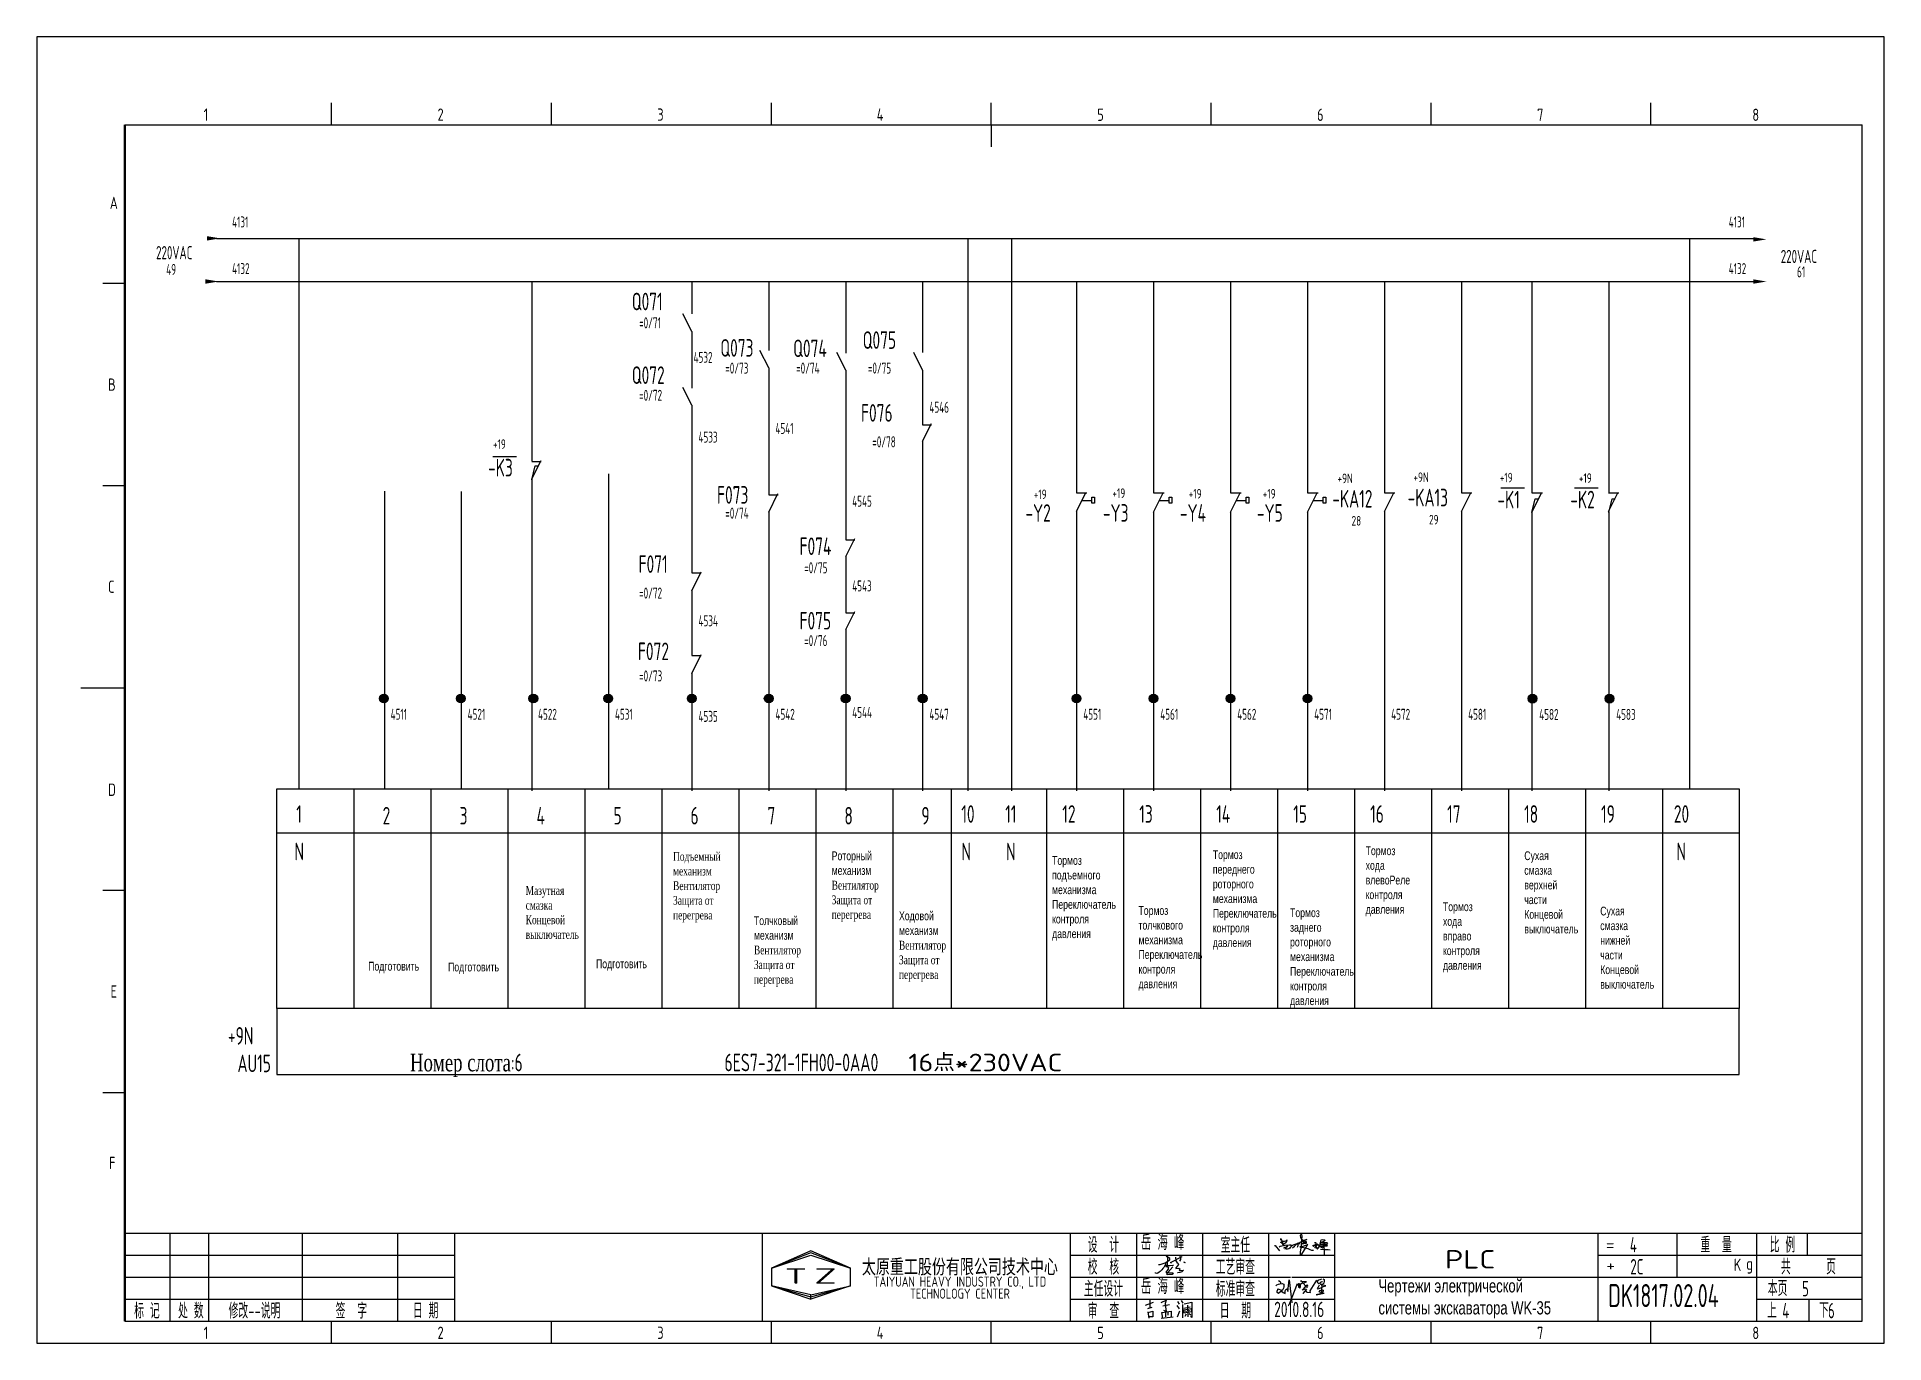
# Model space of a CAD drawing. Extents: x 590 to 9605, y -3741 to 975.
# Drawn here: x 5752.4 to 6172.4, y -1511.8 to -1214.8 of the extents above; entities that cross this region are included whole.
import ezdxf
from ezdxf.enums import TextEntityAlignment as Align

# ---------------------------------------------------------------- set-up
doc = ezdxf.new("R2010")
doc.units = 0
doc.header["$LTSCALE"] = 2
doc.header["$MEASUREMENT"] = 0
for name, pattern in [('DASHED2', [0.375, 0.25, -0.125]), ('DIVIDE', [1.25, 0.5, -0.25, 0, -0.25, 0, -0.25]), ('HIDDEN', [0.375, 0.25, -0.125])]:
    doc.linetypes.add(name, pattern=pattern)
doc.layers.get('0').update_dxf_attribs({"linetype": 'CONTINUOUS'})
for name, color, linetype in [('01', 7, 'CONTINUOUS'), ('11', 3, 'CONTINUOUS'), ('CONTINUOUS', 7, 'CONTINUOUS'), ('DIVIDE', 1, 'DIVIDE')]:
    doc.layers.add(name, color=color, linetype=linetype)
doc.styles.add('ROMAN', font='ROMANC.shx', dxfattribs={"width": 0.7, "height": 0.7})
doc.styles.add('ROMANS', font='romans', dxfattribs={"width": 0.67, "bigfont": 'hzlib'})
doc.styles.get("Standard").update_dxf_attribs({"font": 'isocp.shx', "width": 0.707, "bigfont": 'dfst.shx'})

msp = doc.modelspace()

# ---------------------------------------------------------------- texts
at = {"width": 1.327551}
msp.add_text('PLC', height=4.2, dxfattribs=at).set_placement((6072.53, -1494.83), (6083.96, -1494.83), align=Align.FIT)
at = {"char_height": 3.5, "attachment_point": 1}
for s, insert, width in [('岳 海 峰', (6003.38, -1487.15), 12.9495), ('岳 海 峰', (6003.38, -1497.15), 12.9495), ('2010.8.16', (6033.68, -1502.38), 12.1142)]:
    msp.add_mtext(s, dxfattribs=dict(at, insert=insert, width=width))
at = {"layer": '11', "width": 0.707}
msp.add_text('DK1817.02.04', height=5.25, dxfattribs=at).set_placement((6109.63, -1503.61))
at = {"layer": 'CONTINUOUS', "linetype": 'Continuous', "style": 'ROMAN'}
for s, height, width, p in [('1', 2.8, 0.7, (5790.28, -1233.84)), ('2', 2.8, 0.7, (5843.44, -1233.84)), ('3', 2.8, 0.7, (5893.42, -1233.84)), ('4', 2.8, 0.7, (5943.31, -1233.84)), ('5', 2.8, 0.7, (5993.45, -1233.88)), ('6', 2.8, 0.7, (6043.43, -1233.88)), ('7', 2.8, 0.7, (6093.46, -1233.88)), ('8', 2.8, 0.7, (6142.41, -1233.88)), ('A', 2.8, 0.7, (5768.92, -1253.93)), ('B', 2.8, 0.7, (5768.53, -1295.24)), ('C', 2.8, 0.7, (5768.53, -1341.19)), ('D', 2.8, 0.7, (5768.53, -1387.35)), ('E', 2.8, 0.7, (5769.09, -1433.24)), ('F', 2.8, 0.7, (5768.74, -1472.24)), ('T', 3.5, 1.8, (5922.36, -1498.28)), ('Z', 3.5, 1.8, (5929.06, -1498.28)), ('K', 2.8, 0.7, (6138.19, -1495.38)), ('g', 2.8, 0.7, (6141.02, -1495.12)), ('1', 2.8, 0.7, (5790.28, -1510.84)), ('2', 2.8, 0.7, (5843.44, -1510.84)), ('3', 2.8, 0.7, (5893.42, -1510.84)), ('4', 2.8, 0.7, (5943.31, -1510.84)), ('5', 2.8, 0.7, (5993.45, -1510.88)), ('6', 2.8, 0.7, (6043.43, -1510.88)), ('7', 2.8, 0.7, (6093.46, -1510.88)), ('8', 2.8, 0.7, (6142.41, -1510.88))]:
    msp.add_text(s, height=height, dxfattribs=dict(at, width=width)).set_placement(p)
at = {"layer": 'CONTINUOUS', "color": 1}
for s, height, width, p in [('4131', 2.5, 0.67, (5796.73, -1258.1)), ('4131', 2.5, 0.67, (6137.04, -1258.1)), ('220VAC', 3, 0.67, (5779.45, -1265.33)), ('220VAC', 3, 0.67, (6148.87, -1266.19)), ('4132', 2.5, 0.67, (5796.73, -1268.71)), ('4132', 2.5, 0.67, (6137.04, -1268.71)), ('2', 4, 0.707, (5830.96, -1393.86)), ('3', 4, 0.707, (5848.46, -1393.86)), ('4', 4, 0.707, (5865.96, -1393.86)), ('5', 4, 0.707, (5883.46, -1393.86)), ('6', 4, 0.707, (5900.96, -1393.86)), ('7', 4, 0.707, (5918.46, -1393.86)), ('8', 4, 0.707, (5935.96, -1393.86)), ('9', 4, 0.707, (5953.46, -1393.86)), ('12', 4, 0.707, (5985.51, -1393.47)), ('13', 4, 0.707, (6003.01, -1393.47)), ('14', 4, 0.707, (6020.51, -1393.47)), ('15', 4, 0.707, (6038.01, -1393.47)), ('16', 4, 0.707, (6055.51, -1393.47)), ('17', 4, 0.707, (6073.01, -1393.47)), ('18', 4, 0.707, (6090.51, -1393.47)), ('19', 4, 0.707, (6108.01, -1393.47))]:
    msp.add_text(s, height=height, dxfattribs=dict(at, width=width)).set_placement(p)
at = {"layer": 'CONTINUOUS', "color": 7, "width": 0.67}
for s, p in [('49', (5781.75, -1268.9)), ('61', (6152.57, -1269.44)), ('=0/71', (5889.28, -1281.04)), ('4532', (5901.66, -1288.89)), ('=0/73', (5908.87, -1291.34)), ('=0/74', (5924.99, -1291.34)), ('=0/75', (5941.3, -1291.34)), ('=0/72', (5889.28, -1297.52)), ('4546', (5955.28, -1300.24)), ('4533', (5902.78, -1307.02)), ('4541', (5920.28, -1305.05)), ('=0/78', (5942.3, -1308.1)), ('=0/74', (5908.87, -1324.32)), ('4545', (5937.74, -1321.61)), ('=0/75', (5926.82, -1336.74)), ('4543', (5937.74, -1340.87)), ('=0/72', (5889.28, -1342.49)), ('4534', (5902.78, -1348.8)), ('=0/76', (5926.82, -1353.3)), ('=0/73', (5889.28, -1361.33)), ('4511', (5832.78, -1370.05)), ('4521', (5850.28, -1370.05)), ('4522', (5866.29, -1370.05)), ('4531', (5883.79, -1370.05)), ('4535', (5902.78, -1370.52)), ('4542', (5920.28, -1370.05)), ('4544', (5937.74, -1369.62)), ('4547', (5955.28, -1370.05)), ('4551', (5990.28, -1370.05)), ('4561', (6007.78, -1370.05)), ('4562', (6025.28, -1370.05)), ('4571', (6042.78, -1370.05)), ('4572', (6060.28, -1370.05)), ('4581', (6077.78, -1370.05)), ('4582', (6093.95, -1370.08)), ('4583', (6111.45, -1370.08))]:
    msp.add_text(s, height=2.5, dxfattribs=at).set_placement(p)
at = {"layer": 'CONTINUOUS', "color": 0, "width": 0.707}
for s, p in [('Q071', (5887.62, -1276.94)), ('Q073', (5907.75, -1287.49)), ('Q074', (5924.31, -1287.59)), ('Q075', (5940.12, -1285.71)), ('Q072', (5887.62, -1293.69)), ('F076', (5939.73, -1302.27)), ('-K3', (5854.94, -1314.72)), ('F073', (5906.99, -1320.92)), ('-KA12', (6046.9, -1321.79)), ('-KA13', (6064.03, -1321.52)), ('-K1', (6084.44, -1321.98)), ('-K2', (6101.01, -1321.98)), ('-Y2', (5977.13, -1325.02)), ('-Y3', (5994.75, -1325.02)), ('-Y4', (6012.25, -1325.02)), ('-Y5', (6029.76, -1325.02)), ('F074', (5925.75, -1332.6)), ('F071', (5889.15, -1336.65)), ('F075', (5925.75, -1349.52)), ('F072', (5889, -1356.49)), ('+9N', (5795.79, -1443.92)), ('AU15', (5797.96, -1450.18))]:
    msp.add_text(s, height=4, dxfattribs=at).set_placement(p)
at = {"layer": 'CONTINUOUS', "style": 'ROMANS', "width": 0.67}
for s, p in [('+19', (5856.04, -1308.47)), ('+9N', (6048.08, -1316.26)), ('+9N', (6065.35, -1315.99)), ('+19', (6084.99, -1316.07)), ('+19', (6102.96, -1316.19)), ('+19', (5979.02, -1319.88)), ('+19', (5996.89, -1319.62)), ('+19', (6014.25, -1319.75)), ('+19', (6031.08, -1319.75)), ('28', (6051.27, -1325.9)), ('29', (6068.89, -1325.63))]:
    msp.add_text(s, height=2.188, dxfattribs=at).set_placement(p)
at = {"layer": 'CONTINUOUS', "color": 0, "linetype": 'Continuous', "ltscale": 2, "width": 0.707}
for s, p in [('1', (5811.33, -1393.47)), ('10', (5962.55, -1393.47)), ('11', (5972.53, -1393.47)), ('20', (6124.56, -1393.47)), ('N', (5810.91, -1402.01)), ('N', (5962.55, -1402.01)), ('N', (5972.7, -1402.01)), ('N', (6125.14, -1402.01))]:
    msp.add_text(s, height=4, dxfattribs=at).set_placement(p)
at = {"layer": 'CONTINUOUS', "color": 1}
for s, width, p, p2 in [('6ES7-321-1FH00-0AA0', 0.655392, (5908.68, -1449.98), (5943.68, -1449.98)), ('16点*230VAC', 1.190476, (5950.49, -1449.98), (5985.49, -1449.98))]:
    msp.add_text(s, height=4, dxfattribs=dict(at, width=width)).set_placement(p, p2, align=Align.FIT)
at = {"layer": 'CONTINUOUS', "width": 0.67}
for s, p in [('设  计', (5994.86, -1489.28)), ('室主任', (6024.86, -1489.28)), ('重  量', (6134.16, -1489.28)), ('比 例', (6149.26, -1489.28)), ('校  核', (5994.86, -1494.28)), ('工艺审查', (6024.86, -1494.28)), ('共      页', (6155.16, -1494.27)), ('主任设计', (5994.86, -1499.28)), ('标准审查', (6024.86, -1499.28)), ('本页', (6148.16, -1499.17)), ('标 记', (5777.36, -1504.28)), ('处 数', (5787.36, -1504.28)), ('修改--说明', (5801.82, -1504.28)), ('签  字', (5823.85, -1504.28)), ('日 期', (5840.73, -1504.28)), ('审  查', (5994.86, -1504.28)), ('日  期', (6024.86, -1504.28)), ('上', (6146.86, -1504.26)), ('下', (6158.68, -1504.26))]:
    msp.add_text(s, height=3.5, dxfattribs=at).set_placement(p, align=Align.MIDDLE)
at = {"layer": 'CONTINUOUS', "linetype": 'Continuous', "style": 'ROMAN'}
for s, p in [('=', (6109.09, -1490.73)), ('+', (6109.2, -1495.46))]:
    msp.add_text(s, height=2.8, dxfattribs=at).set_placement(p)
at = {"layer": 'CONTINUOUS', "width": 0.67}
for s, p in [('4', (6114.56, -1491.15)), ('2C', (6114.67, -1496.17)), ('5', (6153.72, -1501.15)), ('4', (6149.22, -1506.15)), ('6', (6159.61, -1506.15))]:
    msp.add_text(s, height=3.5, dxfattribs=at).set_placement(p)
at = {"layer": 'CONTINUOUS', "linetype": 'DASHED2', "ltscale": 2, "attachment_point": 1}
for s, insert, char_height, width in [('{\\fTimes New Roman|b0|i0|c204|p18;Подъемный механизм\\fTimes New Roman|b0|i0|c238|p18;\\P\\fTimes New Roman|b0|i0|c204|p18;Вентилятор\\fTimes New Roman|b0|i0|c238|p18;\\P\\fTimes New Roman|b0|i0|c204|p18;Защита от перегрева}', (5897, -1400.11), 2, 10.5166), ('{\\fArial|b0|i0|c204|p34;Роторный механизм\\fTimes New Roman|b0|i0|c238|p18;\\P\\fTimes New Roman|b0|i0|c204|p18;Вентилятор\\fTimes New Roman|b0|i0|c238|p18;\\P\\fTimes New Roman|b0|i0|c204|p18;Защита от перегрева}', (5933.07, -1399.99), 2, 10.5166), ('{\\fArial|b0|i0|c204|p34;Тормоз подъемного механизма\\fArial|b0|i0|c0|p34;\\P\\fArial|b0|i0|c204|p34;Переключатель контроля давления}', (5983.18, -1401.03), 2, 10.5166), ('{\\fArial|b0|i0|c204|p34;Тормоз переднего роторного механизма\\fArial|b0|i0|c0|p34;\\P\\fArial|b0|i0|c204|p34;Переключатель контроля давления}', (6019.73, -1399.72), 2, 10.5166), ('{\\fArial|b0|i0|c204|p34;Тормоз хода влевоРеле контроля давления}', (6054.48, -1398.83), 2, 10.5166), ('{\\fArial|b0|i0|c204|p34;Сухая смазка верхней части\\fArial|b0|i0|c0|p34;\\P\\fArial|b0|i0|c204|p34;Концевой выключатель }', (6090.55, -1399.96), 2, 10.5166), ('{\\fTimes New Roman|b0|i0|c204|p18;Мазутная смазка\\fTimes New Roman|b0|i0|c238|p18;\\P\\fTimes New Roman|b0|i0|c204|p18;Концевой выключатель}', (5863.49, -1407.86), 2, 10.5166), ('{\\fArial|b0|i0|c204|p34;Толчковый механизм\\fTimes New Roman|b0|i0|c238|p18;\\P\\fTimes New Roman|b0|i0|c204|p18;Вентилятор\\fTimes New Roman|b0|i0|c238|p18;\\P\\fTimes New Roman|b0|i0|c204|p18;Защита от перегрева}', (5915.39, -1414.73), 2, 10.5166), ('{\\fArial|b0|i0|c204|p34;Ходовой механизм\\fTimes New Roman|b0|i0|c238|p18;\\P\\fTimes New Roman|b0|i0|c204|p18;Вентилятор\\fTimes New Roman|b0|i0|c238|p18;\\P\\fTimes New Roman|b0|i0|c204|p18;Защита от перегрева}', (5948.37, -1413.64), 2, 10.5166), ('{\\fArial|b0|i0|c204|p34;Тормоз толчкового механизма\\fArial|b0|i0|c0|p34;\\P\\fArial|b0|i0|c204|p34;Переключатель контроля давления}', (6002.83, -1412.43), 2, 10.5166), ('{\\fArial|b0|i0|c204|p34;Тормоз заднего роторного механизма\\fArial|b0|i0|c0|p34;\\P\\fArial|b0|i0|c204|p34;Переключатель контроля давления}', (6037.29, -1412.92), 2, 10.5166), ('{\\fArial|b0|i0|c204|p34;Тормоз хода вправо\\fArial|b0|i0|c0|p34;\\P\\fArial|b0|i0|c204|p34;\\W0.707;контроля давления}', (6072.06, -1411.56), 2, 10.5166), ('{\\fArial|b0|i0|c204|p34;Сухая смазка нижней части\\fArial|b0|i0|c0|p34;\\P\\fArial|b0|i0|c204|p34;Концевой выключатель }', (6107.82, -1412.54), 2, 10.5166), ('{\\fArial|b0|i0|c204|p34;Подготовить }', (5827.68, -1425.09), 2, 10.5166), ('{\\fArial|b0|i0|c204|p34;Подготовить }', (5845.85, -1425.27), 2, 10.5166), ('{\\fArial|b0|i0|c204|p34;Подготовить }', (5879.48, -1424.55), 2, 10.5166), ('{\\fArial|b0|i0|c204|p34;Чертежи электрической системы экскаватора WK-35}', (6057.39, -1497.27), 3, 42.8436)]:
    msp.add_mtext(s, dxfattribs=dict(at, insert=insert, char_height=char_height, width=width))
at = {"layer": 'CONTINUOUS', "color": 0, "insert": (5837.18, -1448.64), "char_height": 4, "width": 130, "attachment_point": 4}
msp.add_mtext('{\\fTimes New Roman|b0|i0|c204|p18;\\C256;Номер слота}:6', dxfattribs=at)
at = {"layer": 'CONTINUOUS', "insert": (5962.22, -1497.21), "char_height": 3.3, "width": 50, "attachment_point": 5, "line_spacing_factor": 0.7125}
msp.add_mtext('{\\f宋体|b0|i0|c134|p2;太原重工股份有限公司技术中心\\P\\Fromans.shx;\\H0.6969x;TAIYUAN HEAVY INDUSTRY CO., LTD\\PTECHNOLOGY CENTER}', dxfattribs=at)

# ---------------------------------------------------------------- blocks, each defined once
blk = doc.blocks.new('A$C5BE500A0')
for p, q in [((64.4, 48.9), (64.5, 51.6)), ((65.3, 44.3), (64.4, 48.9)), ((64.5, 51.6), (65.9, 52.2)), ((67.1, 48.5), (64.5, 17.9)), ((65.9, 52.2), (66.5, 51.5)), ((66.5, 51.5), (67.1, 48.5)), ((0, 24.1), (1.5, 23.9)), ((1.5, 23.9), (12.6, 10.8)), ((11.6, 21), (13.8, 22.8)), ((13.8, 22.8), (17.9, 23.5)), ((15.3, 41.2), (22.2, 26.1)), ((15.3, 40.1), (15.3, 41.2)), ((15.4, 37.7), (15.3, 40.1)), ((15.4, 32.4), (21, 34.6)), ((15.5, 31.8), (15.4, 32.4)), ((19.1, 30.1), (15.5, 31.8)), ((17.9, 23.5), (26, 24.9)), ((22.2, 26.1), (19.1, 30.1)), ((21, 34.6), (24.5, 35.1)), ((22.6, 18.1), (23.6, 19.3)), ((23.7, 17.3), (22.6, 18.1)), ((23.3, 27.9), (23.1, 27.8)), ((25.3, 29.5), (23.3, 27.9)), ((23.6, 19.3), (25.8, 19.9)), ((24.5, 35.1), (28.2, 35.6)), ((26.1, 16.2), (24.9, 15)), ((26.8, 30.7), (25.3, 29.5)), ((25.8, 19.9), (29.2, 20.8)), ((26, 24.9), (36.8, 26.1)), ((28.4, 20), (26.1, 16.2)), ((29.4, 34), (26.8, 30.7)), ((28.2, 35.6), (30.2, 36.8)), ((29.4, 15.2), (28.2, 15.7)), ((29.5, 22.1), (28.4, 20)), ((29.2, 20.8), (33, 21.4)), ((30.2, 38), (29.4, 34)), ((32.4, 15.1), (29.4, 15.2)), ((30.2, 22.7), (29.5, 22.1)), ((30.2, 36.8), (30.2, 38)), ((31.6, 22.6), (30.2, 22.7)), ((32.8, 22.1), (31.6, 22.6)), ((35, 16.2), (32.4, 15.1)), ((33, 21.4), (32.8, 22.1)), ((37.6, 17.7), (35, 16.2)), ((36.8, 26.1), (40.9, 26)), ((39.7, 20.3), (37.6, 17.7)), ((40.8, 21.6), (39.7, 20.3)), ((40.2, 22.8), (44.3, 25.4)), ((41.7, 24.4), (40.8, 21.6)), ((40.9, 26), (41.7, 24.4)), ((44.3, 25.4), (50.6, 27.7)), ((44.7, 18.7), (49.1, 22.6)), ((49.1, 22.6), (54.4, 27.2)), ((50.6, 27.7), (56.2, 29.3)), ((54.4, 27.2), (59.1, 30.4)), ((56.8, 20.6), (55.9, 19.6)), ((56.2, 29.3), (60.8, 29.6)), ((56.7, 31.7), (57.4, 29.6)), ((57.6, 25), (56.8, 20.6)), ((57.4, 29.6), (57.6, 25)), ((59.1, 30.4), (64.7, 33.7)), ((60.8, 29.6), (62.2, 29.2)), ((66.6, 21), (62.5, 20.6)), ((62.5, 20.6), (75.7, 18.4)), ((64.5, 17.9), (63.3, 8.5)), ((63.3, 8.5), (63.5, 0.1)), ((63.5, 0.1), (64.3, 0)), ((64.3, 0), (67.5, 2.5)), ((64.7, 33.7), (72, 37.3)), ((67.5, 39.5), (65.3, 44.3)), ((69.8, 21.4), (66.6, 21)), ((70.3, 36.3), (67.5, 39.5)), ((67.5, 2.5), (73.8, 13.7)), ((68.3, 28.6), (72.6, 29.4)), ((69.3, 29), (68.3, 28.6)), ((72, 30.5), (69.3, 29)), ((69.9, 34.1), (69.7, 33.3)), ((69.7, 33.3), (71.9, 33.6)), ((76.7, 24.1), (69.8, 21.4)), ((74.6, 36.5), (69.9, 34.1)), ((73.8, 32.8), (70.3, 36.3)), ((71.9, 33.6), (75.3, 34.2)), ((72, 37.3), (77.8, 39)), ((74.8, 31.8), (72, 30.5)), ((72.6, 29.4), (78.2, 30.4)), ((77.7, 30.8), (73.8, 32.8)), ((73.8, 13.7), (77.7, 20)), ((79.7, 39.2), (74.6, 36.5)), ((76.7, 32.6), (74.8, 31.8)), ((75.3, 34.2), (77, 34.5)), ((75.7, 18.4), (81.9, 16.6)), ((77.7, 33.5), (76.7, 32.6)), ((79.9, 25.4), (76.7, 24.1)), ((77, 34.5), (78, 34.1)), ((78, 34.1), (77.7, 33.5)), ((80.1, 30.5), (77.7, 30.8)), ((77.7, 20), (81.2, 25.6)), ((77.8, 39), (79.7, 39.2)), ((78.2, 30.4), (80.1, 30.5)), ((82.1, 26.9), (79.9, 25.4)), ((81.2, 25.6), (82.1, 26.9)), ((81.9, 16.6), (87.3, 14.8)), ((87.3, 14.8), (91.3, 12.9)), ((91.3, 12.9), (94.8, 12.6)), ((94.5, 25.2), (94.9, 23.9)), ((94.8, 12.6), (95.8, 12.8)), ((94.9, 23.9), (95.3, 23)), ((95.3, 23), (95.8, 22.8)), ((95.8, 22.8), (97, 23.3)), ((97, 23.3), (97.8, 25.3)), ((98.5, 23.8), (97.4, 25.9)), ((97.8, 25.3), (100.8, 27)), ((101.1, 23.3), (98.5, 23.8)), ((99, 31.4), (100.1, 32)), ((100.7, 21.1), (99.2, 17.4)), ((99.2, 17.4), (101.9, 20.9)), ((100.1, 32), (101.1, 31.6)), ((102.1, 27.7), (100.7, 21.1)), ((100.8, 27), (103.5, 26.5)), ((101.1, 31.6), (102.1, 30.6)), ((103.3, 23.7), (101.1, 23.3)), ((101.9, 20.9), (103.1, 21.8)), ((102.1, 30.6), (102.1, 27.7)), ((103.1, 21.8), (103.7, 20.1)), ((104.7, 23.9), (103.3, 23.7)), ((103.5, 26.5), (104.5, 25.2)), ((103.7, 20.1), (103.9, 18.5)), ((103.9, 18.5), (105, 16.1)), ((104.2, 28.7), (108.3, 26.3)), ((104.5, 25.2), (104.7, 23.9)), ((105, 16.1), (106.4, 15.7)), ((106.4, 15.7), (107.7, 17.3)), ((107.7, 17.3), (110.9, 22.6)), ((108.3, 26.3), (115.7, 20.2)), ((110.9, 22.6), (113.3, 30.9)), ((111.7, 21.6), (125.7, 23.5)), ((115.4, 22.1), (111.7, 21.6)), ((112.9, 30.9), (112.3, 30.9)), ((117.4, 32.7), (112.9, 30.9)), ((112.9, 26.9), (127.4, 26.5)), ((124.7, 26.6), (112.9, 26.9)), ((113.3, 30.9), (114.4, 35)), ((113.4, 15.2), (124.8, 14.7)), ((114.4, 35), (115.4, 38.4)), ((115.4, 38.4), (118.1, 38.8)), ((122.5, 23.3), (115.4, 22.1)), ((115.7, 20.2), (118.5, 18.9)), ((116.7, 30.8), (120.9, 31.8)), ((122.1, 34.8), (117.4, 32.7)), ((118.1, 38.8), (123.3, 38.3)), ((118.5, 18.9), (120.8, 19.6)), ((120.8, 19.6), (121.1, 20.7)), ((120.9, 31.8), (124.1, 32)), ((121.7, 31.5), (122.2, 1.9)), ((123, 28.1), (121.7, 31.5)), ((124.7, 36.8), (122.1, 34.8)), ((126.4, 24.6), (122.5, 23.3)), ((128.2, 25.5), (123, 28.1)), ((123.3, 38.3), (124.7, 36.8)), ((124.1, 32), (129.1, 31.3)), ((128.1, 26.7), (124.7, 26.6)), ((124.8, 14.7), (132, 14.1)), ((125.7, 23.5), (130.1, 23.8)), ((127.4, 26.5), (126.4, 24.6)), ((130.2, 28.3), (128.1, 26.7)), ((130.5, 24.3), (128.2, 25.5)), ((129.1, 31.3), (130.7, 30.3)), ((130.1, 23.8), (130.5, 24.3)), ((130.7, 30.3), (130.2, 28.3)), ((132, 14.1), (137.3, 13.6))]:
    blk.add_line(p, q)
blk = doc.blocks.new('lf')
for points in [[(409.4, 317.6), (411.9, 317.6), (420.7, 320.5), (429.4, 326.1), (429, 328.4), (426.7, 330.1), (424.2, 331.3), (423.4, 332.6), (424.4, 333.4), (425, 330.7), (425, 327.4), (425, 324.7), (424.8, 321.8), (424.8, 320.3), (424.8, 318.7), (425, 314.7), (425, 313), (424.8, 313)], [(432.1, 320.3), (430.6, 321.6), (450.9, 331.7), (450.9, 332.2)], [(439.5, 330.9), (440, 324.5), (442, 320.7)], [(446.2, 333.8), (448.1, 330.5), (448.1, 326.7), (446.6, 323.8)], [(421.5, 320.1), (421.3, 317.6), (420, 315.1), (418.6, 312.6), (416.7, 310.5), (414.9, 308.5), (411.9, 305.6), (410.1, 304.1), (408, 302.6), (406.1, 302), (403.6, 302.6), (403.6, 303.5), (403.9, 303.5)], [(421.3, 316.2), (424.8, 315.9), (427.1, 316), (429.8, 316), (434.8, 316.8), (436, 316.8)], [(421.9, 314.1), (423.8, 314.1), (425.4, 313.7), (426, 313), (426.9, 312), (427.1, 312), (426.5, 310.5), (426.1, 309.5), (424.2, 306.6), (423.1, 305.4), (422.1, 304.5), (423.2, 303.3), (427.3, 303.1), (429.8, 303.1), (432.3, 302.9), (435.4, 302.7), (433.1, 299.9), (424.6, 299.5), (424, 300.4), (425.6, 303.3), (434.3, 313.5)], [(441.8, 320.7), (443.7, 320.1), (444.9, 317.6), (443.1, 315.5), (439.7, 311.8), (439.8, 310.6), (445.4, 311.2), (447, 310.3), (445.6, 307.4), (453.6, 308), (450.3, 304.7), (447, 303.3), (443.7, 303.1), (442.9, 303.7)], [(453.4, 322.4), (454.9, 322.2), (455.7, 321.8), (456.1, 321.6), (456.3, 321.4)]]:
    blk.add_lwpolyline(points)

# ---------------------------------------------------------------- hatches: boundary and pattern name
at = {"linetype": 'HIDDEN'}
h = msp.add_hatch(color=0, dxfattribs=at)
edge = h.paths.add_edge_path()
edge.add_arc((5831.25, -1365.21), 1, 0, 360)
h = msp.add_hatch(color=0, dxfattribs=at)
edge = h.paths.add_edge_path()
edge.add_arc((5848.75, -1365.21), 1, 0, 360)
h = msp.add_hatch(color=0, dxfattribs=at)
edge = h.paths.add_edge_path()
edge.add_arc((5865.22, -1365.21), 1, 0, 360)
h = msp.add_hatch(color=0, dxfattribs=at)
edge = h.paths.add_edge_path()
edge.add_arc((5901.25, -1365.21), 1, 0, 360)
h = msp.add_hatch(color=0, dxfattribs=at)
edge = h.paths.add_edge_path()
edge.add_arc((5918.75, -1365.21), 1, 0, 360)
h = msp.add_hatch(color=0, dxfattribs=at)
edge = h.paths.add_edge_path()
edge.add_arc((5936.25, -1365.21), 1, 0, 360)
h = msp.add_hatch(color=0, dxfattribs=at)
edge = h.paths.add_edge_path()
edge.add_arc((5953.75, -1365.21), 1, 0, 360)
h = msp.add_hatch(color=0, dxfattribs=at)
edge = h.paths.add_edge_path()
edge.add_arc((5988.75, -1365.21), 1, 0, 360)
h = msp.add_hatch(color=0, dxfattribs=at)
edge = h.paths.add_edge_path()
edge.add_arc((6006.25, -1365.21), 1, 0, 360)
h = msp.add_hatch(color=0, dxfattribs=at)
edge = h.paths.add_edge_path()
edge.add_arc((6023.75, -1365.21), 1, 0, 360)
h = msp.add_hatch(color=0, dxfattribs=at)
edge = h.paths.add_edge_path()
edge.add_arc((6041.25, -1365.21), 1, 0, 360)
h = msp.add_hatch(color=0, dxfattribs=at)
edge = h.paths.add_edge_path()
edge.add_arc((6092.42, -1365.24), 1, 0, 360)
h = msp.add_hatch(color=0, dxfattribs=at)
edge = h.paths.add_edge_path()
edge.add_arc((6109.92, -1365.24), 1, 0, 360)
at = {"layer": 'CONTINUOUS'}
h = msp.add_hatch(color=1, dxfattribs=at)
edge = h.paths.add_edge_path()
edge.add_arc((5882.26, -1365.21), 1, 0, 360)

# ---------------------------------------------------------------- linework, layer by layer
for p, q in [((5953.75, -1306.7), (5955.76, -1302.68)), ((5864.87, -1315.29), (5866.98, -1311.08)), ((5918.75, -1322.82), (5920.85, -1318.61)), ((5988.74, -1318.45), (5991.06, -1318.45)), ((5988.75, -1322.61), (5990.83, -1318.45)), ((6006.25, -1318.45), (6008.67, -1318.45)), ((6006.25, -1322.84), (6008.45, -1318.45)), ((6023.75, -1322.85), (6025.95, -1318.45)), ((6023.75, -1318.45), (6026.18, -1318.45)), ((6041.25, -1318.45), (6043.68, -1318.45)), ((6041.25, -1322.86), (6043.45, -1318.45)), ((6058.75, -1318.45), (6061.11, -1318.45)), ((6058.75, -1322.71), (6060.88, -1318.45)), ((6076.25, -1322.68), (6078.37, -1318.45)), ((6076.25, -1318.45), (6078.59, -1318.45)), ((6092.24, -1318.45), (6094.71, -1318.45)), ((6092.24, -1322.92), (6094.48, -1318.45)), ((6109.71, -1318.45), (6112.05, -1318.45)), ((6109.71, -1322.68), (6111.82, -1318.45)), ((5989.95, -1320.22), (5992.17, -1320.22)), ((6007.56, -1320.22), (6009.79, -1320.22)), ((6025.07, -1320.22), (6027.29, -1320.22)), ((6042.57, -1320.22), (6044.8, -1320.22)), ((5936.25, -1332.95), (5938.31, -1328.84)), ((5901.25, -1340.7), (5903.4, -1336.39)), ((5936.25, -1349.55), (5938.31, -1345.44)), ((5901.25, -1359.51), (5903.4, -1355.21)), ((6047.36, -1496.78), (6107.36, -1496.78)), ((6004.41, -1503.13), (6006.23, -1502.48)), ((6005.42, -1501.95), (6005.42, -1503.76)), ((6007.97, -1502.52), (6009.14, -1502.01)), ((6007.97, -1502.52), (6007.97, -1502.52)), ((6008.36, -1503.3), (6009.91, -1503.04)), ((6009.14, -1502.01), (6008.88, -1502.78)), ((6008.88, -1502.78), (6008.88, -1503.04)), ((6008.88, -1503.04), (6009.14, -1504.6)), ((6011.55, -1503.24), (6012.1, -1503.97)), ((6011.73, -1502.3), (6012.1, -1502.94)), ((6012.55, -1502.09), (6012.92, -1502.72)), ((6012.8, -1503.03), (6012.8, -1506.03)), ((6013.16, -1503.81), (6014.59, -1503.51)), ((6013.25, -1502.87), (6014.95, -1502.51)), ((6013.95, -1503.18), (6014.04, -1505.78)), ((6014.95, -1502.51), (6014.98, -1502.51)), ((6014.98, -1502.51), (6014.98, -1505.97)), ((6004.93, -1503.9), (6005.97, -1503.64)), ((6004.93, -1504.68), (6005.19, -1506.1)), ((6005.06, -1504.81), (6006.1, -1504.55)), ((6006.1, -1505.84), (6005.06, -1505.84)), ((6005.19, -1503.64), (6005.19, -1503.64)), ((6006.1, -1504.55), (6006.1, -1505.84)), ((6007.98, -1506.15), (6010.74, -1505.79)), ((6008.04, -1504.81), (6008.3, -1506.1)), ((6008.17, -1504.81), (6010.24, -1504.55)), ((6009.14, -1504.6), (6008.62, -1504.34)), ((6008.95, -1504.81), (6008.95, -1505.84)), ((6009.47, -1504.68), (6009.47, -1505.46)), ((6010.24, -1504.55), (6010.24, -1505.97)), ((6011.73, -1505.78), (6012.25, -1504.45)), ((6013.1, -1504.18), (6013.13, -1504.88)), ((6014.8, -1503.97), (6013.13, -1504.3)), ((6013.13, -1504.88), (6014.92, -1504.57)), ((6013.69, -1505.22), (6013.35, -1505.73)), ((6013.55, -1504.48), (6013.74, -1504.63)), ((6014.37, -1504.3), (6014.19, -1504.63)), ((6014.37, -1505.05), (6014.71, -1505.39)), ((6014.98, -1505.97), (6014.71, -1505.66)), ((6014.92, -1504.57), (6014.8, -1503.97))]:
    msp.add_line(p, q)
for points in [[(5992.19, -1319.41), (5992.81, -1319.41), (5992.81, -1320.82), (5992.19, -1320.82)], [(6009.81, -1319.41), (6010.42, -1319.41), (6010.42, -1320.82), (6009.81, -1320.82)], [(6027.31, -1319.41), (6027.93, -1319.41), (6027.93, -1320.82), (6027.31, -1320.82)], [(6044.82, -1319.41), (6045.43, -1319.41), (6045.43, -1320.82), (6044.82, -1320.82)]]:
    msp.add_lwpolyline(points, close=True)
at = {"layer": '01', "color": 1, "linetype": 'ByBlock', "ltscale": 2}
for p, q in [((5793.17, -1260.58), (6143.1, -1260.58)), ((5793.17, -1270.39), (6143.1, -1270.39)), ((5831.35, -1318.09), (5831.35, -1385.72)), ((5848.85, -1318.13), (5848.85, -1385.76)), ((5882.35, -1318.09), (5882.35, -1385.72)), ((5824.44, -1385.72), (5824.44, -1435.72)), ((5841.94, -1385.72), (5841.94, -1435.72)), ((5859.44, -1385.72), (5859.44, -1435.72)), ((5876.94, -1385.72), (5876.94, -1435.72)), ((5894.44, -1385.72), (5894.44, -1435.72)), ((5911.94, -1385.72), (5911.94, -1435.72)), ((5929.44, -1385.72), (5929.44, -1435.72)), ((5946.94, -1385.72), (5946.94, -1435.72)), ((5946.94, -1385.72), (5946.94, -1435.72)), ((5960.2, -1385.72), (5960.2, -1435.72)), ((5981.94, -1385.72), (5981.94, -1435.72)), ((5999.44, -1385.72), (5999.44, -1435.72)), ((6016.94, -1385.72), (6016.94, -1435.72)), ((6034.44, -1385.72), (6034.44, -1435.72)), ((6051.94, -1385.72), (6051.94, -1435.72)), ((6069.44, -1385.72), (6069.44, -1435.72)), ((6086.94, -1385.72), (6086.94, -1435.72)), ((5806.94, -1395.72), (6139.44, -1395.72)), ((5806.94, -1435.72), (5806.94, -1450.72)), ((6139.44, -1450.72), (6139.44, -1435.72)), ((5806.94, -1450.72), (6139.44, -1450.72))]:
    msp.add_line(p, q, dxfattribs=at)
at = {"layer": '01', "linetype": 'ByBlock', "ltscale": 2}
for p, q in [((5864.87, -1270.39), (5864.87, -1311.28)), ((5918.75, -1270.39), (5918.75, -1286.05)), ((5936.25, -1270.39), (5936.25, -1286.68)), ((5936.25, -1270.39), (5936.25, -1286.68)), ((5953.75, -1270.39), (5953.75, -1286.53)), ((5953.75, -1270.39), (5953.75, -1286.53)), ((5953.75, -1270.39), (5953.75, -1286.53)), ((5988.75, -1270.39), (5988.75, -1318.45)), ((5988.75, -1270.39), (5988.75, -1316.23)), ((6006.25, -1270.39), (6006.25, -1318.45)), ((6023.75, -1270.39), (6023.75, -1318.45)), ((6041.25, -1270.39), (6041.25, -1318.45)), ((6058.75, -1270.39), (6058.75, -1318.45)), ((6076.25, -1270.39), (6076.25, -1318.45)), ((6092.24, -1270.39), (6092.24, -1318.45)), ((6109.74, -1270.39), (6109.74, -1318.45)), ((5901.25, -1281.75), (5901.25, -1294.64)), ((5918.75, -1290.05), (5918.75, -1318.87)), ((5936.25, -1290.53), (5936.25, -1316.23)), ((5953.75, -1290.53), (5953.75, -1302.95)), ((5953.75, -1290.53), (5953.75, -1302.39)), ((5953.75, -1290.53), (5953.75, -1302.39)), ((5953.75, -1306.7), (5953.75, -1318.45)), ((5953.75, -1306.7), (5953.75, -1316.23)), ((5953.75, -1306.7), (5953.75, -1345.82)), ((5936.25, -1312.16), (5936.25, -1318.57)), ((5864.87, -1315.29), (5864.87, -1386.23)), ((5936.25, -1317.97), (5936.25, -1329.12)), ((5953.75, -1317.97), (5953.75, -1329.4)), ((5918.75, -1322.82), (5918.75, -1386.23)), ((5988.75, -1322.61), (5988.75, -1386.23)), ((6006.25, -1322.84), (6006.25, -1386.23)), ((6023.75, -1322.85), (6023.75, -1386.23)), ((6041.25, -1322.86), (6041.25, -1386.23)), ((6058.75, -1322.71), (6058.75, -1386.23)), ((6076.25, -1322.68), (6076.25, -1386.23)), ((6092.24, -1322.92), (6092.24, -1386.23)), ((6109.74, -1322.82), (6109.74, -1386.23)), ((5864.87, -1326.81), (5864.87, -1386.23)), ((5936.25, -1326.23), (5936.25, -1329.1)), ((5988.75, -1326.23), (5988.75, -1386.23)), ((6109.74, -1326.81), (6109.74, -1386.23)), ((5936.25, -1332.95), (5936.25, -1340.07)), ((5936.25, -1333.11), (5936.25, -1345.7)), ((5936.25, -1333.11), (5936.25, -1340.07)), ((5953.75, -1333.64), (5953.75, -1345.82)), ((5953.75, -1333.64), (5953.75, -1345.82)), ((5901.25, -1340.7), (5901.25, -1355.47)), ((5936.25, -1342.4), (5936.25, -1345.33)), ((5936.25, -1344.03), (5936.25, -1345.33)), ((5936.25, -1344.03), (5936.25, -1345.33)), ((5953.75, -1344.3), (5953.75, -1386.23)), ((5953.75, -1344.3), (5953.75, -1386.23)), ((5953.75, -1344.3), (5953.75, -1386.23)), ((5936.25, -1349.55), (5936.25, -1372.74)), ((5936.25, -1349.55), (5936.25, -1386.23)), ((5936.25, -1349.55), (5936.25, -1386.23)), ((5936.25, -1349.55), (5936.25, -1356.24)), ((5901.25, -1359.51), (5901.25, -1386.23))]:
    msp.add_line(p, q, dxfattribs=at)
at = {"layer": '01', "color": 1, "linetype": 'ByBlock', "ltscale": 2}
msp.add_lwpolyline([(5806.94, -1385.72), (6139.44, -1385.72), (6139.44, -1435.72), (5806.94, -1435.72)], close=True, dxfattribs=at)
at = {"layer": 'CONTINUOUS', "color": 3}
for p, q in [((6172.36, -1214.78), (5752.36, -1214.78)), ((5752.36, -1214.78), (5752.36, -1511.78)), ((6172.36, -1511.78), (6172.36, -1214.78)), ((5752.36, -1511.78), (6172.36, -1511.78))]:
    msp.add_line(p, q, dxfattribs=at)
at = {"layer": 'CONTINUOUS', "linetype": 'Continuous'}
for p, q in [((5819.36, -1234.78), (5819.36, -1229.78)), ((5869.36, -1234.78), (5869.36, -1229.78)), ((5919.36, -1234.78), (5919.36, -1229.78)), ((6019.36, -1234.78), (6019.36, -1229.78)), ((6069.36, -1234.78), (6069.36, -1229.78)), ((6119.36, -1234.78), (6119.36, -1229.78)), ((5767.36, -1270.78), (5772.36, -1270.78)), ((5767.36, -1316.78), (5772.36, -1316.78)), ((5762.36, -1362.78), (5772.36, -1362.78)), ((5767.36, -1408.78), (5772.36, -1408.78)), ((5767.36, -1454.78), (5772.36, -1454.78)), ((5772.36, -1486.78), (6167.36, -1486.78)), ((5782.63, -1506.78), (5782.63, -1486.78)), ((5791.46, -1506.78), (5791.46, -1486.78)), ((5812.7, -1486.78), (5812.7, -1506.78)), ((5834.36, -1486.78), (5834.36, -1506.78)), ((5847.36, -1506.78), (5847.36, -1486.78)), ((5917.36, -1506.78), (5917.36, -1486.78)), ((5987.36, -1506.78), (5987.36, -1486.78)), ((6002.36, -1486.78), (6002.36, -1506.78)), ((6017.36, -1486.78), (6017.36, -1506.78)), ((6032.36, -1486.78), (6032.36, -1506.78)), ((6047.36, -1486.78), (6047.36, -1506.78)), ((6107.36, -1506.78), (6107.36, -1486.78)), ((6125.25, -1486.78), (6125.25, -1496.78)), ((6143.36, -1486.78), (6143.36, -1506.78)), ((5928.36, -1490.78), (5919.36, -1494.78)), ((5937.36, -1494.78), (5928.36, -1490.78)), ((5772.36, -1491.78), (5847.36, -1491.78)), ((5928.36, -1491.28), (5919.36, -1494.78)), ((5919.36, -1494.78), (5928.36, -1491.78)), ((5919.36, -1494.78), (5919.36, -1498.78)), ((5937.36, -1494.78), (5928.36, -1491.28)), ((5928.36, -1491.78), (5937.36, -1494.78)), ((5937.36, -1498.78), (5937.36, -1494.78)), ((5987.36, -1491.78), (6037.36, -1491.78)), ((6037.36, -1491.78), (6047.36, -1491.78)), ((6037.36, -1491.78), (6047.36, -1491.78)), ((6107.36, -1491.78), (6167.36, -1491.78)), ((5772.36, -1496.78), (5847.36, -1496.78)), ((5919.36, -1498.78), (5928.36, -1501.78)), ((5928.36, -1500.78), (5919.36, -1498.78)), ((5919.36, -1498.78), (5928.36, -1501.28)), ((5928.36, -1501.28), (5937.36, -1498.78)), ((5937.36, -1498.78), (5928.36, -1501.78)), ((5928.36, -1500.78), (5937.36, -1498.78)), ((5987.36, -1496.78), (6037.36, -1496.78)), ((6037.68, -1496.78), (6047.36, -1496.78)), ((6107.36, -1496.78), (6167.36, -1496.78)), ((5772.36, -1501.78), (5847.36, -1501.78)), ((5928.36, -1501.78), (5928.36, -1500.78)), ((5928.36, -1501.78), (5928.36, -1500.78)), ((5987.36, -1501.78), (6037.36, -1501.78)), ((6037.36, -1501.78), (6047.36, -1501.78)), ((6143.36, -1501.78), (6167.36, -1501.78)), ((5819.36, -1511.78), (5819.36, -1506.78)), ((5869.36, -1511.78), (5869.36, -1506.78)), ((5919.36, -1511.78), (5919.36, -1506.78)), ((6019.36, -1511.78), (6019.36, -1506.78)), ((6069.36, -1511.78), (6069.36, -1506.78)), ((6119.36, -1511.78), (6119.36, -1506.78))]:
    msp.add_line(p, q, dxfattribs=at)
at = {"layer": 'CONTINUOUS'}
for p, q in [((5969.36, -1234.78), (5969.36, -1229.78)), ((5772.36, -1234.78), (6167.36, -1234.78)), ((5969.36, -1234.78), (5969.36, -1239.78)), ((6167.36, -1506.78), (6167.36, -1234.78)), ((5901.25, -1270.39), (5901.25, -1277.75)), ((5901.25, -1281.75), (5899.25, -1277.75)), ((5918.75, -1280.97), (5918.75, -1284.97)), ((5918.75, -1290.05), (5916.75, -1286.05)), ((5936.25, -1290.53), (5934.25, -1286.53)), ((5953.75, -1290.53), (5951.75, -1286.53)), ((5901.25, -1290.51), (5901.25, -1294.51)), ((5918.75, -1290.05), (5918.75, -1292.97)), ((5901.25, -1298.51), (5899.25, -1294.51)), ((5918.75, -1302.39), (5918.75, -1306.39)), ((5918.75, -1310.39), (5918.75, -1314.39)), ((5831.25, -1365.25), (5831.25, -1365.25)), ((5848.75, -1365.25), (5848.75, -1365.25)), ((5865.22, -1365.25), (5865.22, -1365.25)), ((5901.25, -1365.25), (5901.25, -1365.25)), ((5918.75, -1365.25), (5918.75, -1365.25)), ((5936.25, -1365.25), (5936.25, -1365.25)), ((5953.75, -1365.25), (5953.75, -1365.25)), ((5988.75, -1365.25), (5988.75, -1365.25)), ((6006.25, -1365.25), (6006.25, -1365.25)), ((6023.75, -1365.25), (6023.75, -1365.25)), ((6041.25, -1365.25), (6041.25, -1365.25)), ((6092.42, -1365.29), (6092.42, -1365.29)), ((6109.92, -1365.29), (6109.92, -1365.29)), ((6154.86, -1486.78), (6154.86, -1491.78)), ((6034.02, -1498.75), (6034.27, -1498.55)), ((6034.02, -1498.75), (6034.27, -1498.55)), ((6034.02, -1498.75), (6034.27, -1498.55)), ((6034.02, -1498.75), (6034.27, -1498.55)), ((6034.27, -1498.55), (6034.63, -1498.4)), ((6034.27, -1498.55), (6034.63, -1498.4)), ((6034.27, -1498.55), (6034.63, -1498.4)), ((6034.27, -1498.55), (6034.63, -1498.4)), ((6034.63, -1498.4), (6034.99, -1498.3)), ((6034.63, -1498.4), (6034.99, -1498.3)), ((6034.63, -1498.4), (6034.99, -1498.3)), ((6034.63, -1498.4), (6034.99, -1498.3)), ((6034.68, -1497.58), (6035.04, -1497.79)), ((6034.68, -1497.58), (6035.04, -1497.79)), ((6034.68, -1497.58), (6035.04, -1497.79)), ((6034.68, -1497.58), (6035.04, -1497.79)), ((6034.99, -1498.3), (6035.5, -1498.25)), ((6034.99, -1498.3), (6035.5, -1498.25)), ((6034.99, -1498.3), (6035.5, -1498.25)), ((6034.99, -1498.3), (6035.5, -1498.25)), ((6035.04, -1497.79), (6035.09, -1497.94)), ((6035.04, -1497.79), (6035.09, -1497.94)), ((6035.04, -1497.79), (6035.09, -1497.94)), ((6035.04, -1497.79), (6035.09, -1497.94)), ((6035.09, -1497.94), (6035.09, -1498.25)), ((6035.09, -1497.94), (6035.09, -1498.25)), ((6035.09, -1497.94), (6035.09, -1498.25)), ((6035.09, -1497.94), (6035.09, -1498.25)), ((6035.5, -1498.25), (6035.9, -1498.35)), ((6035.5, -1498.25), (6035.9, -1498.35)), ((6035.5, -1498.25), (6035.9, -1498.35)), ((6035.5, -1498.25), (6035.9, -1498.35)), ((6035.8, -1499.32), (6035.6, -1499.72)), ((6035.8, -1499.32), (6035.6, -1499.72)), ((6035.8, -1499.32), (6035.6, -1499.72)), ((6035.8, -1499.32), (6035.6, -1499.72)), ((6035.9, -1498.96), (6035.8, -1499.32)), ((6035.9, -1498.96), (6035.8, -1499.32)), ((6035.9, -1498.96), (6035.8, -1499.32)), ((6035.9, -1498.96), (6035.8, -1499.32)), ((6035.9, -1498.35), (6035.9, -1498.55)), ((6035.9, -1498.35), (6035.9, -1498.55)), ((6035.9, -1498.35), (6035.9, -1498.55)), ((6035.9, -1498.35), (6035.9, -1498.55)), ((6035.9, -1498.55), (6035.9, -1498.96)), ((6035.9, -1498.55), (6035.9, -1498.96)), ((6035.9, -1498.55), (6035.9, -1498.96)), ((6035.9, -1498.55), (6035.9, -1498.96)), ((6036.82, -1500.08), (6037.08, -1497.43)), ((6036.82, -1500.08), (6037.08, -1497.43)), ((6036.82, -1500.08), (6037.08, -1497.43)), ((6036.82, -1500.08), (6037.08, -1497.43)), ((6037.08, -1497.43), (6037.69, -1502.63)), ((6037.08, -1497.43), (6037.69, -1502.63)), ((6037.08, -1497.43), (6037.69, -1502.63)), ((6037.08, -1497.43), (6037.69, -1502.63)), ((6037.23, -1502.68), (6039.02, -1498.27)), ((6037.23, -1502.68), (6039.02, -1498.27)), ((6037.23, -1502.68), (6039.02, -1498.27)), ((6037.23, -1502.68), (6039.02, -1498.27)), ((6039.06, -1498.34), (6039.18, -1498.82)), ((6039.06, -1498.34), (6039.18, -1498.82)), ((6039.06, -1498.34), (6039.18, -1498.82)), ((6039.06, -1498.34), (6039.18, -1498.82)), ((6039.18, -1498.34), (6039.32, -1498.23)), ((6039.18, -1498.34), (6039.32, -1498.23)), ((6039.18, -1498.34), (6039.32, -1498.23)), ((6039.18, -1498.34), (6039.32, -1498.23)), ((6039.29, -1499.15), (6039.18, -1498.34)), ((6039.29, -1499.15), (6039.18, -1498.34)), ((6039.29, -1499.15), (6039.18, -1498.34)), ((6039.29, -1499.15), (6039.18, -1498.34)), ((6039.18, -1498.82), (6039.29, -1499.15)), ((6039.18, -1498.82), (6039.29, -1499.15)), ((6039.18, -1498.82), (6039.29, -1499.15)), ((6039.18, -1498.82), (6039.29, -1499.15)), ((6039.32, -1498.23), (6039.47, -1498.23)), ((6039.32, -1498.23), (6039.47, -1498.23)), ((6039.32, -1498.23), (6039.47, -1498.23)), ((6039.32, -1498.23), (6039.47, -1498.23)), ((6039.4, -1498.93), (6039.43, -1498.67)), ((6039.4, -1498.93), (6039.43, -1498.67)), ((6039.4, -1498.93), (6039.43, -1498.67)), ((6039.4, -1498.93), (6039.43, -1498.67)), ((6039.43, -1499.19), (6039.4, -1498.93)), ((6039.43, -1499.19), (6039.4, -1498.93)), ((6039.43, -1499.19), (6039.4, -1498.93)), ((6039.43, -1499.19), (6039.4, -1498.93)), ((6039.43, -1498.67), (6039.51, -1498.49)), ((6039.43, -1498.67), (6039.51, -1498.49)), ((6039.43, -1498.67), (6039.51, -1498.49)), ((6039.43, -1498.67), (6039.51, -1498.49)), ((6039.54, -1499.26), (6039.43, -1499.19)), ((6039.54, -1499.26), (6039.43, -1499.19)), ((6039.54, -1499.26), (6039.43, -1499.19)), ((6039.54, -1499.26), (6039.43, -1499.19)), ((6039.47, -1498.23), (6039.62, -1498.56)), ((6039.47, -1498.23), (6039.62, -1498.56)), ((6039.47, -1498.23), (6039.62, -1498.56)), ((6039.47, -1498.23), (6039.62, -1498.56)), ((6039.51, -1498.49), (6039.76, -1498.31)), ((6039.51, -1498.49), (6039.76, -1498.31)), ((6039.51, -1498.49), (6039.76, -1498.31)), ((6039.51, -1498.49), (6039.76, -1498.31)), ((6039.62, -1498.93), (6039.54, -1499.26)), ((6039.62, -1498.93), (6039.54, -1499.26)), ((6039.62, -1498.93), (6039.54, -1499.26)), ((6039.62, -1498.93), (6039.54, -1499.26)), ((6039.62, -1498.56), (6039.62, -1498.93)), ((6039.62, -1498.56), (6039.62, -1498.93)), ((6039.62, -1498.56), (6039.62, -1498.93)), ((6039.62, -1498.56), (6039.62, -1498.93)), ((6039.73, -1497.57), (6040.87, -1498.86)), ((6039.91, -1497.79), (6039.73, -1497.57)), ((6039.73, -1497.57), (6040.87, -1498.86)), ((6039.91, -1497.79), (6039.73, -1497.57)), ((6039.73, -1497.57), (6040.87, -1498.86)), ((6039.91, -1497.79), (6039.73, -1497.57)), ((6039.73, -1497.57), (6040.87, -1498.86)), ((6039.91, -1497.79), (6039.73, -1497.57)), ((6039.76, -1498.31), (6040.17, -1498.12)), ((6039.76, -1498.31), (6040.17, -1498.12)), ((6039.76, -1498.31), (6040.17, -1498.12)), ((6039.76, -1498.31), (6040.17, -1498.12)), ((6041.01, -1497.87), (6039.91, -1497.79)), ((6041.01, -1497.87), (6039.91, -1497.79)), ((6041.01, -1497.87), (6039.91, -1497.79)), ((6041.01, -1497.87), (6039.91, -1497.79)), ((6040.17, -1498.12), (6040.68, -1497.98)), ((6040.17, -1498.12), (6040.68, -1497.98)), ((6040.17, -1498.12), (6040.68, -1497.98)), ((6040.17, -1498.12), (6040.68, -1497.98)), ((6040.53, -1499.22), (6040.24, -1499.52)), ((6040.53, -1499.22), (6040.24, -1499.52)), ((6040.53, -1499.22), (6040.24, -1499.52)), ((6040.53, -1499.22), (6040.24, -1499.52)), ((6040.98, -1498.67), (6040.53, -1499.22)), ((6040.98, -1498.67), (6040.53, -1499.22)), ((6040.98, -1498.67), (6040.53, -1499.22)), ((6040.98, -1498.67), (6040.53, -1499.22)), ((6040.68, -1497.98), (6041.01, -1497.87)), ((6040.68, -1497.98), (6041.01, -1497.87)), ((6040.68, -1497.98), (6041.01, -1497.87)), ((6040.68, -1497.98), (6041.01, -1497.87)), ((6040.87, -1498.86), (6041.2, -1499.11)), ((6040.87, -1498.86), (6041.2, -1499.11)), ((6040.87, -1498.86), (6041.2, -1499.11)), ((6040.87, -1498.86), (6041.2, -1499.11)), ((6041.23, -1498.6), (6040.98, -1498.67)), ((6041.23, -1498.6), (6040.98, -1498.67)), ((6041.23, -1498.6), (6040.98, -1498.67)), ((6041.23, -1498.6), (6040.98, -1498.67)), ((6041.2, -1499.11), (6041.34, -1498.86)), ((6041.2, -1499.11), (6041.34, -1498.86)), ((6041.2, -1499.11), (6041.34, -1498.86)), ((6041.2, -1499.11), (6041.34, -1498.86)), ((6041.34, -1498.86), (6041.23, -1498.6)), ((6041.34, -1498.86), (6041.23, -1498.6)), ((6041.34, -1498.86), (6041.23, -1498.6)), ((6041.34, -1498.86), (6041.23, -1498.6)), ((6041.89, -1499.87), (6043.39, -1497.49)), ((6041.89, -1499.87), (6043.39, -1497.49)), ((6041.89, -1499.87), (6043.39, -1497.49)), ((6041.89, -1499.87), (6043.39, -1497.49)), ((6043.38, -1497.56), (6043.51, -1497.99)), ((6043.38, -1497.56), (6043.51, -1497.99)), ((6043.38, -1497.56), (6043.51, -1497.99)), ((6043.38, -1497.56), (6043.51, -1497.99)), ((6043.48, -1497.82), (6043.84, -1497.4)), ((6043.48, -1497.82), (6043.84, -1497.4)), ((6043.48, -1497.82), (6043.84, -1497.4)), ((6043.48, -1497.82), (6043.84, -1497.4)), ((6043.67, -1499.09), (6043.48, -1499.39)), ((6043.67, -1499.09), (6043.48, -1499.39)), ((6043.67, -1499.09), (6043.48, -1499.39)), ((6043.67, -1499.09), (6043.48, -1499.39)), ((6043.48, -1499.39), (6043.57, -1499.45)), ((6043.48, -1499.39), (6043.57, -1499.45)), ((6043.48, -1499.39), (6043.57, -1499.45)), ((6043.48, -1499.39), (6043.57, -1499.45)), ((6043.51, -1497.99), (6043.74, -1498.25)), ((6043.51, -1497.99), (6043.74, -1498.25)), ((6043.51, -1497.99), (6043.74, -1498.25)), ((6043.51, -1497.99), (6043.74, -1498.25)), ((6043.57, -1499.45), (6043.93, -1499.39)), ((6043.57, -1499.45), (6043.93, -1499.39)), ((6043.57, -1499.45), (6043.93, -1499.39)), ((6043.57, -1499.45), (6043.93, -1499.39)), ((6043.84, -1498.77), (6043.67, -1499.09)), ((6043.84, -1498.77), (6043.67, -1499.09)), ((6043.84, -1498.77), (6043.67, -1499.09)), ((6043.84, -1498.77), (6043.67, -1499.09)), ((6043.74, -1498.25), (6043.87, -1498.28)), ((6043.74, -1498.25), (6043.87, -1498.28)), ((6043.74, -1498.25), (6043.87, -1498.28)), ((6043.74, -1498.25), (6043.87, -1498.28)), ((6043.84, -1497.4), (6044.13, -1497.3)), ((6043.84, -1497.4), (6044.13, -1497.3)), ((6043.84, -1497.4), (6044.13, -1497.3)), ((6043.84, -1497.4), (6044.13, -1497.3)), ((6043.93, -1498.64), (6043.84, -1498.77)), ((6043.93, -1498.64), (6043.84, -1498.77)), ((6043.93, -1498.64), (6043.84, -1498.77)), ((6043.93, -1498.64), (6043.84, -1498.77)), ((6043.93, -1499.39), (6044.46, -1499.13)), ((6043.93, -1499.39), (6044.46, -1499.13)), ((6043.93, -1499.39), (6044.46, -1499.13)), ((6043.93, -1499.39), (6044.46, -1499.13)), ((6044.06, -1498.25), (6044.13, -1498.02)), ((6044.06, -1498.25), (6044.13, -1498.02)), ((6044.06, -1498.25), (6044.13, -1498.02)), ((6044.06, -1498.25), (6044.13, -1498.02)), ((6044.26, -1498.47), (6044.06, -1498.25)), ((6044.26, -1498.47), (6044.06, -1498.25)), ((6044.26, -1498.47), (6044.06, -1498.25)), ((6044.26, -1498.47), (6044.06, -1498.25)), ((6044.13, -1497.3), (6044.52, -1497.2)), ((6044.13, -1497.3), (6044.52, -1497.2)), ((6044.13, -1497.3), (6044.52, -1497.2)), ((6044.13, -1497.3), (6044.52, -1497.2)), ((6044.13, -1498.02), (6044.33, -1497.86)), ((6044.13, -1498.02), (6044.33, -1497.86)), ((6044.13, -1498.02), (6044.33, -1497.86)), ((6044.13, -1498.02), (6044.33, -1497.86)), ((6044.68, -1498.44), (6044.26, -1498.47)), ((6044.68, -1498.44), (6044.26, -1498.47)), ((6044.68, -1498.44), (6044.26, -1498.47)), ((6044.68, -1498.44), (6044.26, -1498.47)), ((6044.33, -1497.86), (6044.59, -1497.79)), ((6044.33, -1497.86), (6044.59, -1497.79)), ((6044.33, -1497.86), (6044.59, -1497.79)), ((6044.33, -1497.86), (6044.59, -1497.79)), ((6044.46, -1498.57), (6044.49, -1498.93)), ((6045.44, -1498.77), (6044.46, -1498.57)), ((6044.46, -1498.57), (6044.49, -1498.93)), ((6045.44, -1498.77), (6044.46, -1498.57)), ((6044.46, -1498.57), (6044.49, -1498.93)), ((6045.44, -1498.77), (6044.46, -1498.57)), ((6044.46, -1498.57), (6044.49, -1498.93)), ((6045.44, -1498.77), (6044.46, -1498.57)), ((6044.46, -1499.13), (6044.91, -1498.93)), ((6044.49, -1498.93), (6044.46, -1499.42)), ((6044.46, -1499.13), (6044.91, -1498.93)), ((6044.49, -1498.93), (6044.46, -1499.42)), ((6044.46, -1499.13), (6044.91, -1498.93)), ((6044.49, -1498.93), (6044.46, -1499.42)), ((6044.46, -1499.13), (6044.91, -1498.93)), ((6044.49, -1498.93), (6044.46, -1499.42)), ((6044.59, -1497.79), (6044.68, -1497.76)), ((6044.59, -1497.79), (6044.68, -1497.76)), ((6044.59, -1497.79), (6044.68, -1497.76)), ((6044.59, -1497.79), (6044.68, -1497.76)), ((6044.95, -1498.18), (6044.68, -1498.44)), ((6044.95, -1498.18), (6044.68, -1498.44)), ((6044.95, -1498.18), (6044.68, -1498.44)), ((6044.95, -1498.18), (6044.68, -1498.44)), ((6044.78, -1497.2), (6045.01, -1497.33)), ((6044.78, -1497.2), (6045.01, -1497.33)), ((6044.78, -1497.2), (6045.01, -1497.33)), ((6044.78, -1497.2), (6045.01, -1497.33)), ((6044.91, -1498.93), (6045.44, -1498.77)), ((6044.91, -1498.93), (6045.44, -1498.77)), ((6044.91, -1498.93), (6045.44, -1498.77)), ((6044.91, -1498.93), (6045.44, -1498.77)), ((6045.04, -1497.72), (6044.95, -1498.18)), ((6045.04, -1497.72), (6044.95, -1498.18)), ((6045.04, -1497.72), (6044.95, -1498.18)), ((6045.04, -1497.72), (6044.95, -1498.18)), ((6045.01, -1497.33), (6045.04, -1497.72)), ((6045.01, -1497.33), (6045.04, -1497.72)), ((6045.01, -1497.33), (6045.04, -1497.72)), ((6045.01, -1497.33), (6045.04, -1497.72)), ((6034.37, -1499.98), (6034.48, -1499.62)), ((6034.37, -1499.98), (6034.48, -1499.62)), ((6034.37, -1499.98), (6034.48, -1499.62)), ((6034.37, -1499.98), (6034.48, -1499.62)), ((6034.37, -1500.28), (6034.37, -1499.98)), ((6034.37, -1500.28), (6034.37, -1499.98)), ((6034.37, -1500.28), (6034.37, -1499.98)), ((6034.37, -1500.28), (6034.37, -1499.98)), ((6034.63, -1500.54), (6034.37, -1500.28)), ((6034.63, -1500.54), (6034.37, -1500.28)), ((6034.63, -1500.54), (6034.37, -1500.28)), ((6034.63, -1500.54), (6034.37, -1500.28)), ((6034.48, -1499.62), (6034.53, -1499.47)), ((6034.48, -1499.62), (6034.53, -1499.47)), ((6034.48, -1499.62), (6034.53, -1499.47)), ((6034.48, -1499.62), (6034.53, -1499.47)), ((6034.53, -1499.47), (6034.73, -1499.52)), ((6034.53, -1499.47), (6034.73, -1499.52)), ((6034.53, -1499.47), (6034.73, -1499.52)), ((6034.53, -1499.47), (6034.73, -1499.52)), ((6035.29, -1499.98), (6034.63, -1500.54)), ((6035.29, -1499.98), (6034.63, -1500.54)), ((6035.29, -1499.98), (6034.63, -1500.54)), ((6035.29, -1499.98), (6034.63, -1500.54)), ((6034.73, -1499.52), (6035.09, -1499.67)), ((6034.73, -1499.52), (6035.09, -1499.67)), ((6034.73, -1499.52), (6035.09, -1499.67)), ((6034.73, -1499.52), (6035.09, -1499.67)), ((6035.09, -1499.67), (6035.45, -1500.03)), ((6035.09, -1499.67), (6035.45, -1500.03)), ((6035.09, -1499.67), (6035.45, -1500.03)), ((6035.09, -1499.67), (6035.45, -1500.03)), ((6035.6, -1499.72), (6035.29, -1499.98)), ((6035.6, -1499.72), (6035.29, -1499.98)), ((6035.6, -1499.72), (6035.29, -1499.98)), ((6035.6, -1499.72), (6035.29, -1499.98)), ((6035.45, -1500.03), (6035.75, -1500.28)), ((6035.45, -1500.03), (6035.75, -1500.28)), ((6035.45, -1500.03), (6035.75, -1500.28)), ((6035.45, -1500.03), (6035.75, -1500.28)), ((6035.75, -1500.28), (6035.9, -1500.39)), ((6035.75, -1500.28), (6035.9, -1500.39)), ((6035.75, -1500.28), (6035.9, -1500.39)), ((6035.75, -1500.28), (6035.9, -1500.39)), ((6035.9, -1500.39), (6036.21, -1500.49)), ((6035.9, -1500.39), (6036.21, -1500.49)), ((6035.9, -1500.39), (6036.21, -1500.49)), ((6035.9, -1500.39), (6036.21, -1500.49)), ((6036.21, -1499.88), (6036.36, -1499.62)), ((6036.21, -1499.88), (6036.36, -1499.62)), ((6036.21, -1499.88), (6036.36, -1499.62)), ((6036.21, -1499.88), (6036.36, -1499.62)), ((6036.21, -1500.49), (6036.21, -1499.88)), ((6036.21, -1500.49), (6036.21, -1499.88)), ((6036.21, -1500.49), (6036.21, -1499.88)), ((6036.21, -1500.49), (6036.21, -1499.88)), ((6036.36, -1499.62), (6036.57, -1499.42)), ((6036.36, -1499.62), (6036.57, -1499.42)), ((6036.36, -1499.62), (6036.57, -1499.42)), ((6036.36, -1499.62), (6036.57, -1499.42)), ((6036.57, -1499.42), (6036.62, -1499.52)), ((6036.57, -1499.42), (6036.62, -1499.52)), ((6036.57, -1499.42), (6036.62, -1499.52)), ((6036.57, -1499.42), (6036.62, -1499.52)), ((6036.62, -1499.52), (6036.77, -1499.88)), ((6036.62, -1499.52), (6036.77, -1499.88)), ((6036.62, -1499.52), (6036.77, -1499.88)), ((6036.62, -1499.52), (6036.77, -1499.88)), ((6036.77, -1499.88), (6036.77, -1499.98)), ((6036.77, -1499.88), (6036.77, -1499.98)), ((6036.77, -1499.88), (6036.77, -1499.98)), ((6036.77, -1499.88), (6036.77, -1499.98)), ((6036.77, -1499.98), (6036.82, -1500.08)), ((6036.77, -1499.98), (6036.82, -1500.08)), ((6036.77, -1499.98), (6036.82, -1500.08)), ((6036.77, -1499.98), (6036.82, -1500.08)), ((6040.24, -1499.52), (6040.02, -1499.74)), ((6040.24, -1499.52), (6040.02, -1499.74)), ((6040.24, -1499.52), (6040.02, -1499.74)), ((6040.24, -1499.52), (6040.02, -1499.74)), ((6040.02, -1499.74), (6040.13, -1499.7)), ((6040.02, -1499.74), (6040.13, -1499.7)), ((6040.02, -1499.74), (6040.13, -1499.7)), ((6040.02, -1499.74), (6040.13, -1499.7)), ((6040.13, -1499.7), (6040.83, -1499.48)), ((6040.13, -1499.7), (6040.83, -1499.48)), ((6040.13, -1499.7), (6040.83, -1499.48)), ((6040.13, -1499.7), (6040.83, -1499.48)), ((6040.2, -1500.51), (6040.79, -1499.81)), ((6040.2, -1500.51), (6040.79, -1499.81)), ((6040.2, -1500.51), (6040.79, -1499.81)), ((6040.2, -1500.51), (6040.79, -1499.81)), ((6040.64, -1499.96), (6040.2, -1500.51)), ((6040.64, -1499.96), (6040.2, -1500.51)), ((6040.64, -1499.96), (6040.2, -1500.51)), ((6040.64, -1499.96), (6040.2, -1500.51)), ((6041.01, -1499.52), (6040.64, -1499.96)), ((6041.01, -1499.52), (6040.64, -1499.96)), ((6041.01, -1499.52), (6040.64, -1499.96)), ((6041.01, -1499.52), (6040.64, -1499.96)), ((6040.79, -1499.81), (6040.87, -1499.81)), ((6040.79, -1499.81), (6040.87, -1499.81)), ((6040.79, -1499.81), (6040.87, -1499.81)), ((6040.79, -1499.81), (6040.87, -1499.81)), ((6040.83, -1499.48), (6040.98, -1499.52)), ((6040.83, -1499.48), (6040.98, -1499.52)), ((6040.83, -1499.48), (6040.98, -1499.52)), ((6040.83, -1499.48), (6040.98, -1499.52)), ((6040.87, -1499.81), (6040.98, -1500.07)), ((6040.87, -1499.81), (6040.98, -1500.07)), ((6040.87, -1499.81), (6040.98, -1500.07)), ((6040.87, -1499.81), (6040.98, -1500.07)), ((6040.98, -1499.52), (6041.01, -1499.52)), ((6040.98, -1499.52), (6041.01, -1499.52)), ((6040.98, -1499.52), (6041.01, -1499.52)), ((6040.98, -1499.52), (6041.01, -1499.52)), ((6040.98, -1500.07), (6041.16, -1500.21)), ((6040.98, -1500.07), (6041.16, -1500.21)), ((6040.98, -1500.07), (6041.16, -1500.21)), ((6040.98, -1500.07), (6041.16, -1500.21)), ((6041.16, -1500.21), (6041.93, -1500.29)), ((6041.16, -1500.21), (6041.93, -1500.29)), ((6041.16, -1500.21), (6041.93, -1500.29)), ((6041.16, -1500.21), (6041.93, -1500.29)), ((6041.95, -1500.28), (6041.89, -1499.87)), ((6041.95, -1500.28), (6041.89, -1499.87)), ((6041.95, -1500.28), (6041.89, -1499.87)), ((6041.95, -1500.28), (6041.89, -1499.87)), ((6043.22, -1500.79), (6045.08, -1500.4)), ((6043.22, -1500.79), (6045.08, -1500.4)), ((6043.22, -1500.79), (6045.08, -1500.4)), ((6043.22, -1500.79), (6045.08, -1500.4)), ((6044.55, -1500.5), (6043.22, -1500.79)), ((6044.55, -1500.5), (6043.22, -1500.79)), ((6044.55, -1500.5), (6043.22, -1500.79)), ((6044.55, -1500.5), (6043.22, -1500.79)), ((6043.9, -1500.14), (6044.13, -1499.84)), ((6043.9, -1500.14), (6044.13, -1499.84)), ((6043.9, -1500.14), (6044.13, -1499.84)), ((6043.9, -1500.14), (6044.13, -1499.84)), ((6044.42, -1500.37), (6043.9, -1500.14)), ((6044.42, -1500.37), (6043.9, -1500.14)), ((6044.42, -1500.37), (6043.9, -1500.14)), ((6044.42, -1500.37), (6043.9, -1500.14)), ((6044.13, -1499.84), (6044.62, -1499.65)), ((6044.13, -1499.84), (6044.62, -1499.65)), ((6044.13, -1499.84), (6044.62, -1499.65)), ((6044.13, -1499.84), (6044.62, -1499.65)), ((6044.46, -1499.91), (6044.42, -1500.37)), ((6044.46, -1499.91), (6044.42, -1500.37)), ((6044.46, -1499.91), (6044.42, -1500.37)), ((6044.46, -1499.91), (6044.42, -1500.37)), ((6044.46, -1499.42), (6044.46, -1499.91)), ((6044.46, -1499.42), (6044.46, -1499.91)), ((6044.46, -1499.42), (6044.46, -1499.91)), ((6044.46, -1499.42), (6044.46, -1499.91)), ((6044.78, -1500.27), (6044.55, -1500.5)), ((6044.78, -1500.27), (6044.55, -1500.5)), ((6044.78, -1500.27), (6044.55, -1500.5)), ((6044.78, -1500.27), (6044.55, -1500.5)), ((6044.62, -1499.65), (6044.82, -1499.78)), ((6044.62, -1499.65), (6044.82, -1499.78)), ((6044.62, -1499.65), (6044.82, -1499.78)), ((6044.62, -1499.65), (6044.82, -1499.78)), ((6044.82, -1499.78), (6044.78, -1500.27)), ((6044.82, -1499.78), (6044.78, -1500.27)), ((6044.82, -1499.78), (6044.78, -1500.27)), ((6044.82, -1499.78), (6044.78, -1500.27)), ((6155.36, -1506.78), (6155.36, -1501.78)), ((5772.36, -1506.78), (6167.36, -1506.78)), ((5969.36, -1511.78), (5969.36, -1506.78)), ((5987.36, -1506.78), (6047.36, -1506.78))]:
    msp.add_line(p, q, dxfattribs=at)
at = {"layer": 'CONTINUOUS', "lineweight": 50}
msp.add_line((5772.36, -1234.78), (5772.36, -1506.78), dxfattribs=at)
at = {"layer": 'CONTINUOUS', "color": 0, "linetype": 'Continuous', "ltscale": 2}
for p, q in [((5811.88, -1260.58), (5811.88, -1385.72)), ((5964.08, -1386.19), (5964.08, -1260.58)), ((5974.06, -1386.19), (5974.06, -1260.58)), ((6128.1, -1260.58), (6128.1, -1385.72))]:
    msp.add_line(p, q, dxfattribs=at)
at = {"layer": 'CONTINUOUS', "ltscale": 2}
for p, q in [((5901.25, -1298.51), (5901.25, -1336.66)), ((5953.75, -1302.95), (5955.77, -1302.95)), ((5864.87, -1311.35), (5866.99, -1311.35)), ((5864.92, -1315.47), (5865.67, -1312.34)), ((5865.67, -1312.34), (5866.42, -1312.34)), ((5918.75, -1318.87), (5920.86, -1318.87)), ((6092.3, -1322.92), (6093.05, -1319.79)), ((6093.05, -1319.79), (6093.8, -1319.79)), ((6109.75, -1322.92), (6110.5, -1319.79)), ((6110.5, -1319.79), (6111.25, -1319.79)), ((5936.25, -1329.1), (5938.31, -1329.1)), ((5901.25, -1336.66), (5903.41, -1336.66)), ((5936.25, -1345.7), (5938.31, -1345.7)), ((5901.25, -1355.47), (5903.41, -1355.47))]:
    msp.add_line(p, q, dxfattribs=at)
at = {"layer": 'CONTINUOUS', "color": 0}
for p, q in [((5856.03, -1310.18), (5861.38, -1310.18)), ((6085.23, -1317.3), (6090.59, -1317.3)), ((6101.98, -1317.3), (6107.33, -1317.3))]:
    msp.add_line(p, q, dxfattribs=at)
at = {"layer": 'CONTINUOUS', "color": 1}
for p, q in [((5882.35, -1314.09), (5882.35, -1318.09)), ((5882.35, -1314.09), (5882.35, -1318.09)), ((5882.26, -1365.25), (5882.26, -1365.25)), ((6104.44, -1385.72), (6104.44, -1435.72)), ((6121.94, -1385.72), (6121.94, -1435.72)), ((6121.94, -1385.72), (6121.94, -1435.72)), ((6139.44, -1385.72), (6139.44, -1435.72))]:
    msp.add_line(p, q, dxfattribs=at)
at = {"layer": 'CONTINUOUS'}
for centre in [(5831.25, -1365.21), (5848.75, -1365.21), (5865.22, -1365.21), (5901.25, -1365.21), (5918.75, -1365.21), (5936.25, -1365.21), (5953.75, -1365.21), (5988.75, -1365.21), (6006.25, -1365.21), (6023.75, -1365.21), (6041.25, -1365.21), (6092.42, -1365.24), (6109.92, -1365.24)]:
    msp.add_circle(centre, 1, dxfattribs=at)
at = {"layer": 'CONTINUOUS', "color": 1}
msp.add_circle((5882.26, -1365.21), 1, dxfattribs=at)
at = {"layer": 'DIVIDE', "color": 1}
for points in [[(5791.02, -1260.08), (5791.02, -1261.08), (5794.02, -1260.58)], [(6142.62, -1260.31), (6142.62, -1261.31), (6145.62, -1260.81)], [(5790.66, -1269.89), (5790.66, -1270.89), (5793.66, -1270.39)], [(6142.62, -1269.89), (6142.62, -1270.89), (6145.62, -1270.39)]]:
    msp.add_solid(points, dxfattribs=at)

# ---------------------------------------------------------------- block references
for name, p, xscale, yscale, zscale in [('A$C5BE500A0', (6033.76, -1491.83), 0.09216000000242275, 0.09215999999923952, 0.09216000000000003), ('lf', (5955.01, -1534.59), 0.1280000000006112, 0.1279999999999291, 0.128)]:
    msp.add_blockref(name, p, dxfattribs=dict(xscale=xscale, yscale=yscale, zscale=zscale))

msp.set_redraw_order([(e.dxf.handle, doc.entitydb.next_handle()) for e in msp.query("TEXT MTEXT ATTDEF DIMENSION ARC_DIMENSION")])  # texts and dimensions are drawn at this point

doc.saveas('drawing.dxf')
